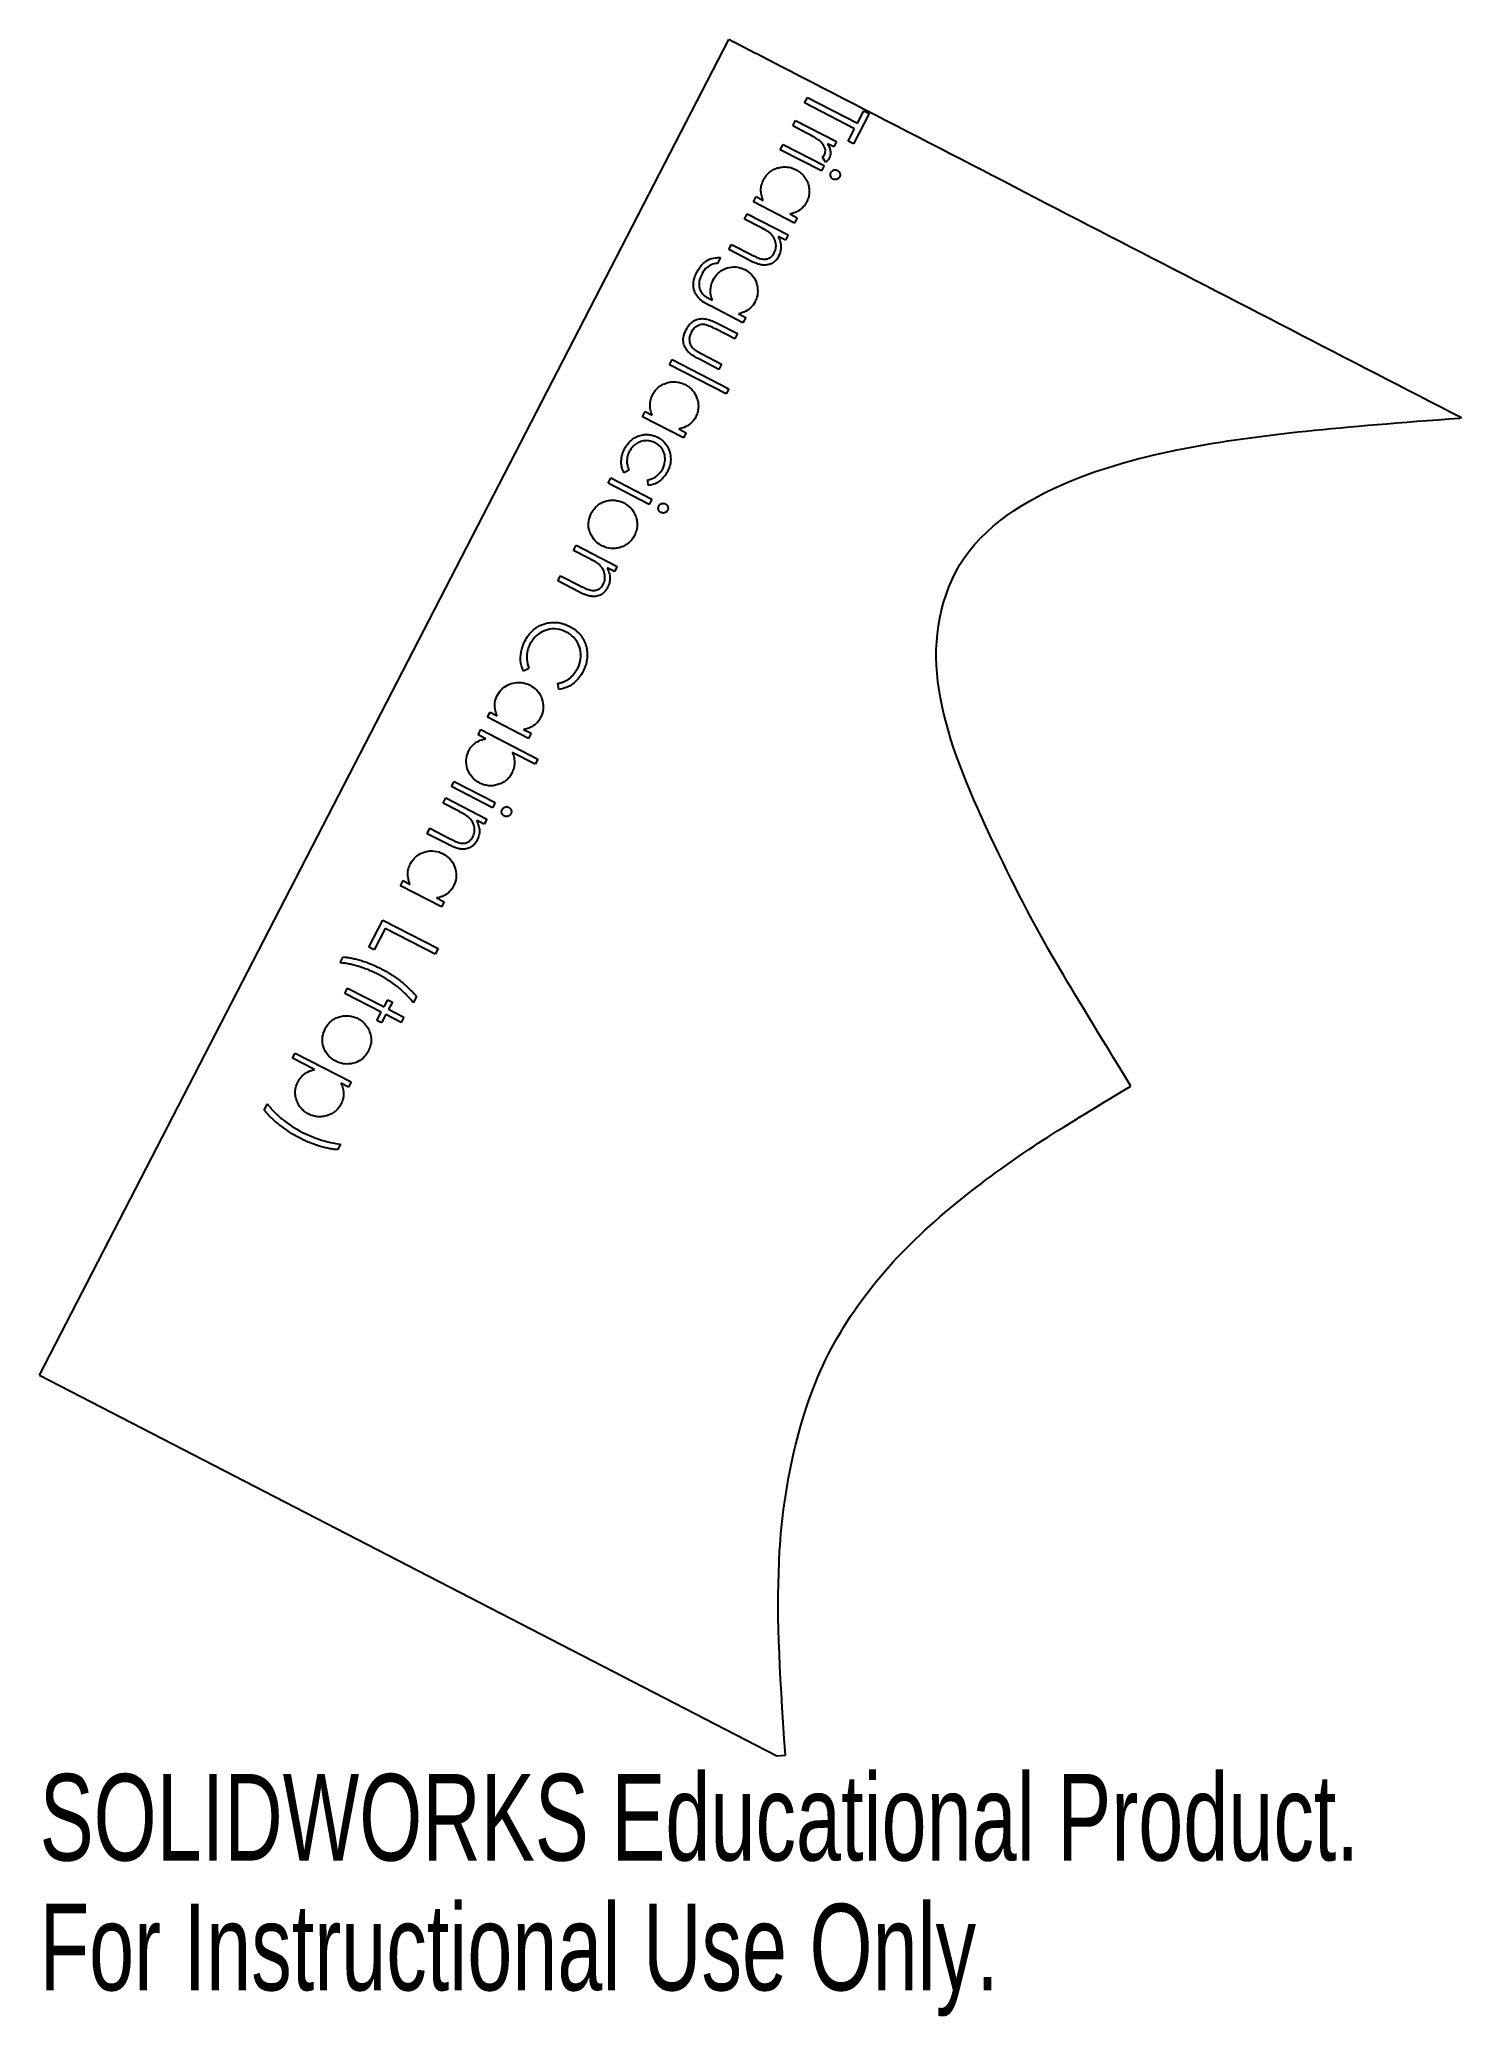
# Model space of a CAD drawing. Header units: millimetres. Extents: x 345 to 425, y -158 to -48.
import ezdxf

# ---------------------------------------------------------------- set-up
doc = ezdxf.new("R2010")
doc.units = ezdxf.units.MM
doc.styles.add('SLDTEXTSTYLE0', font='TXT', dxfattribs={"width": 0.7})

msp = doc.modelspace()

# ---------------------------------------------------------------- texts
at = {"color": 7, "linetype": 'Continuous', "char_height": 4.8336, "attachment_point": 1, "style": 'SLDTEXTSTYLE0'}
for s, insert in [('SOLIDWORKS Educational Product.', (345.21, -144.6)), ('For Instructional Use Only.', (345.21, -151.85))]:
    msp.add_mtext(s, dxfattribs=dict(at, insert=insert))

# ---------------------------------------------------------------- linework, layer by layer
at = {"color": 7, "linetype": 'Continuous', "lineweight": 25}
for p, q in [((345.21, -122.32), (383.7, -47.74)), ((387.92, -51.28), (388.09, -50.97)), ((390.72, -52.73), (387.92, -51.28)), ((388.09, -50.97), (390.88, -52.41)), ((391.54, -51.87), (390.67, -53.57)), ((390.88, -52.41), (391.24, -51.72)), ((391.24, -51.72), (391.54, -51.87)), ((387.27, -52.56), (387.42, -52.26)), ((388.04, -52.96), (387.27, -52.56)), ((387.42, -52.26), (389.71, -53.44)), ((390.36, -53.42), (390.72, -52.73)), ((386.57, -53.9), (386.73, -53.6)), ((388.87, -55.08), (386.57, -53.9)), ((386.73, -53.6), (389.02, -54.78)), ((389.56, -53.74), (389.22, -53.57)), ((389.71, -53.44), (389.56, -53.74)), ((390.67, -53.57), (390.36, -53.42)), ((389.02, -54.78), (388.87, -55.08)), ((389.1, -54.59), (388.93, -54.31)), ((385.08, -56.81), (385.23, -56.51)), ((387.37, -57.99), (385.08, -56.81)), ((385.23, -56.51), (385.62, -56.72)), ((384.58, -57.77), (384.73, -57.47)), ((385.42, -58.2), (384.58, -57.77)), ((384.73, -57.47), (387.02, -58.65)), ((387.1, -57.48), (387.52, -57.7)), ((387.52, -57.7), (387.37, -57.99)), ((383.7, -59.47), (383.85, -59.18)), ((384.88, -60.08), (383.7, -59.47)), ((383.85, -59.18), (384.94, -59.74)), ((386.87, -58.95), (386.46, -58.74)), ((387.02, -58.65), (386.87, -58.95)), ((383.24, -59.92), (383.07, -60.24)), ((382.67, -62.24), (382.79, -62.3)), ((384.49, -63.56), (382.67, -62.61)), ((384.03, -64.46), (382.96, -63.9)), ((383.08, -63.59), (384.18, -64.16)), ((384.25, -63.05), (384.65, -63.26)), ((384.65, -63.26), (384.49, -63.56)), ((384.18, -64.16), (384.03, -64.46)), ((380.38, -65.9), (380.53, -65.6)), ((383.56, -67.53), (380.38, -65.9)), ((380.53, -65.6), (383.71, -67.24)), ((383.15, -66.16), (382.02, -65.58)), ((382.23, -65.31), (383.3, -65.86)), ((383.3, -65.86), (383.15, -66.16)), ((383.71, -67.24), (383.56, -67.53)), ((378.88, -68.81), (379.03, -68.52)), ((381.17, -69.99), (378.88, -68.81)), ((379.03, -68.52), (379.42, -68.72)), ((380.9, -69.48), (381.32, -69.7)), ((424.62, -68.87), (424.52, -68.88)), ((381.32, -69.7), (381.17, -69.99)), ((376.96, -72.52), (377.12, -72.22)), ((379.25, -73.7), (376.96, -72.52)), ((377.12, -72.22), (379.41, -73.4)), ((378.12, -71.78), (377.85, -71.94)), ((379.2, -72.63), (379.18, -72.33)), ((379.41, -73.4), (379.25, -73.7)), ((375.03, -76.27), (375.18, -75.97)), ((375.18, -75.97), (377.47, -77.16)), ((375.87, -76.7), (375.03, -76.27)), ((377.32, -77.45), (376.91, -77.24)), ((377.47, -77.16), (377.32, -77.45)), ((374.15, -77.97), (374.3, -77.68)), ((375.33, -78.58), (374.15, -77.97)), ((374.3, -77.68), (375.39, -78.24)), ((372.54, -82.86), (372.23, -83.01)), ((374.21, -84.04), (374.15, -83.69)), ((370.22, -85.59), (370.37, -85.3)), ((372.51, -86.77), (370.22, -85.59)), ((370.37, -85.3), (370.76, -85.51)), ((369.71, -86.57), (369.86, -86.28)), ((370.13, -86.79), (369.71, -86.57)), ((369.86, -86.28), (373.04, -87.92)), ((372.24, -86.27), (372.66, -86.48)), ((372.66, -86.48), (372.51, -86.77)), ((372.88, -88.21), (371.61, -87.55)), ((373.04, -87.92), (372.88, -88.21)), ((368.22, -89.46), (368.37, -89.17)), ((368.37, -89.17), (370.66, -90.35)), ((367.74, -90.38), (367.89, -90.09)), ((368.58, -90.82), (367.74, -90.38)), ((367.89, -90.09), (370.18, -91.27)), ((370.51, -90.65), (368.22, -89.46)), ((370.66, -90.35), (370.51, -90.65)), ((370.03, -91.56), (369.62, -91.35)), ((370.18, -91.27), (370.03, -91.56)), ((366.86, -92.09), (367.01, -91.79)), ((368.04, -92.7), (366.86, -92.09)), ((367.01, -91.79), (368.11, -92.36)), ((365.36, -95), (365.51, -94.71)), ((365.51, -94.71), (365.9, -94.92)), ((367.65, -96.18), (365.36, -95)), ((367.38, -95.68), (367.8, -95.89)), ((367.8, -95.89), (367.65, -96.18)), ((363.6, -98.42), (364.37, -96.92)), ((364.37, -96.92), (367.47, -98.51)), ((364.51, -97.38), (363.89, -98.57)), ((367.31, -98.82), (364.51, -97.38)), ((362, -99.3), (362.17, -98.97)), ((363.89, -98.57), (363.6, -98.42)), ((367.47, -98.51), (367.31, -98.82)), ((362.26, -101.01), (362.41, -100.71)), ((364.29, -102.06), (362.26, -101.01)), ((362.41, -100.71), (364.45, -101.76)), ((364.45, -101.76), (364.65, -101.36)), ((364.65, -101.36), (364.91, -101.49)), ((364.91, -101.49), (364.7, -101.89)), ((366.26, -101.19), (366.08, -101.53)), ((364.05, -102.53), (364.29, -102.06)), ((364.31, -102.66), (364.05, -102.53)), ((364.55, -102.19), (364.31, -102.66)), ((365.4, -102.63), (364.55, -102.19)), ((364.7, -101.89), (365.55, -102.33)), ((365.55, -102.33), (365.4, -102.63)), ((359.33, -104.63), (359.48, -104.34)), ((360.56, -105.26), (359.33, -104.63)), ((359.48, -104.34), (362.61, -105.95)), ((362.61, -105.95), (362.46, -106.24)), ((362.46, -106.24), (362.04, -106.02)), ((357.76, -107.52), (357.93, -107.18)), ((362.01, -109.42), (361.84, -109.74)), ((345.21, -122.32), (386.39, -143.58)), ((386.39, -143.58), (386.86, -143.54))]:
    msp.add_line(p, q, dxfattribs=at)
for points, knots in [([(424.62, -68.87), (411.92, -62.32), (398.29, -55.27), (384.65, -48.23), (383.7, -47.74)], [0, 0, 0, 0, 0.06249586, 0.06714757, 0.06714757, 0.06714757, 0.06714757]), ([(388.8, -53.42), (388.75, -53.37), (388.69, -53.33), (388.62, -53.29), (388.56, -53.25), (388.5, -53.21), (388.43, -53.17), (388.3, -53.1), (388.17, -53.03), (388.04, -52.96)], [0, 0, 0, 0, 0.0002245657, 0.0002245657, 0.0002245657, 0.0004483, 0.0004483, 0.0004483, 0.000893911, 0.000893911, 0.000893911, 0.000893911]), ([(389.05, -54.17), (389.07, -54.12), (389.09, -54.07), (389.09, -54.01), (389.1, -53.96), (389.09, -53.9), (389.08, -53.85), (389.06, -53.78), (389.04, -53.72), (389.01, -53.67), (388.96, -53.58), (388.88, -53.49), (388.8, -53.42)], [0, 0, 0, 0, 0.0001654416, 0.0001654416, 0.0001654416, 0.0003303545, 0.0003303545, 0.0003303545, 0.0005188034, 0.0005188034, 0.0005188034, 0.0008396729, 0.0008396729, 0.0008396729, 0.0008396729]), ([(389.22, -53.57), (389.24, -53.61), (389.28, -53.68), (389.32, -53.79), (389.36, -53.9), (389.37, -54), (389.38, -54.1), (389.37, -54.19), (389.35, -54.28), (389.32, -54.34), (389.31, -54.37)], [0, 0, 0, 0, 0.155033, 0.298224, 0.431172, 0.55514, 0.671976, 0.782975, 0.891703, 1, 1, 1, 1]), ([(385.64, -55.56), (385.66, -55.53), (385.71, -55.45), (385.78, -55.34), (385.87, -55.24), (385.96, -55.16), (386.06, -55.08), (386.17, -55.01), (386.29, -54.96), (386.42, -54.91), (386.55, -54.88), (386.68, -54.86), (386.82, -54.85), (386.95, -54.86), (387.08, -54.87), (387.2, -54.91), (387.33, -54.95), (387.42, -54.99), (387.46, -55.01)], [0, 0, 0, 0, 0.063574, 0.125519, 0.186231, 0.246471, 0.306579, 0.367532, 0.429915, 0.494437, 0.559051, 0.622146, 0.683866, 0.745619, 0.807136, 0.870003, 0.933832, 1, 1, 1, 1]), ([(387.46, -55.01), (387.5, -55.03), (387.58, -55.08), (387.68, -55.16), (387.78, -55.24), (387.87, -55.33), (387.95, -55.44), (388.02, -55.55), (388.08, -55.67), (388.13, -55.8), (388.16, -55.93), (388.19, -56.06), (388.2, -56.19), (388.19, -56.32), (388.18, -56.44), (388.15, -56.57), (388.1, -56.69), (388.07, -56.77), (388.05, -56.81)], [0, 0, 0, 0, 0.064936, 0.128104, 0.189866, 0.251066, 0.312348, 0.37406, 0.437105, 0.501862, 0.56662, 0.629464, 0.691119, 0.75177, 0.812301, 0.873616, 0.935878, 1, 1, 1, 1]), ([(388.93, -54.31), (388.94, -54.3), (388.95, -54.29), (388.96, -54.28), (388.97, -54.27), (388.98, -54.25), (388.99, -54.24), (389.02, -54.22), (389.03, -54.2), (389.05, -54.17)], [0, 0, 0, 0, 0.0000457868, 0.0000457868, 0.0000457868, 0.0000916298, 0.0000916298, 0.0000916298, 0.0001828707, 0.0001828707, 0.0001828707, 0.0001828707]), ([(389.31, -54.37), (389.3, -54.39), (389.28, -54.41), (389.27, -54.43), (389.25, -54.45), (389.23, -54.47), (389.22, -54.49), (389.18, -54.53), (389.14, -54.56), (389.1, -54.59)], [0, 0, 0, 0, 0.0000777961, 0.0000777961, 0.0000777961, 0.0001558744, 0.0001558744, 0.0001558744, 0.0003099535, 0.0003099535, 0.0003099535, 0.0003099535]), ([(389.52, -55.53), (389.49, -55.52), (389.46, -55.5), (389.44, -55.47), (389.42, -55.45), (389.4, -55.42), (389.39, -55.39), (389.38, -55.36), (389.37, -55.33), (389.37, -55.3), (389.37, -55.26), (389.37, -55.23), (389.38, -55.2), (389.39, -55.19), (389.39, -55.18), (389.4, -55.17)], [0, 0, 0, 0, 0.0000998387, 0.0000998387, 0.0000998387, 0.0001999914, 0.0001999914, 0.0001999914, 0.0002916543, 0.0002916543, 0.0002916543, 0.0003875062, 0.0003875062, 0.0003875062, 0.0004248046, 0.0004248046, 0.0004248046, 0.0004248046]), ([(389.4, -55.17), (389.41, -55.15), (389.43, -55.12), (389.47, -55.08), (389.51, -55.05), (389.56, -55.03), (389.61, -55.02), (389.67, -55.02), (389.72, -55.03), (389.75, -55.04), (389.77, -55.05)], [0, 0, 0, 0, 0.125863, 0.249164, 0.370617, 0.500025, 0.628031, 0.75229, 0.872997, 1, 1, 1, 1]), ([(389.77, -55.05), (389.78, -55.06), (389.81, -55.08), (389.85, -55.11), (389.88, -55.16), (389.9, -55.21), (389.92, -55.26), (389.92, -55.31), (389.91, -55.37), (389.89, -55.4), (389.89, -55.42)], [0, 0, 0, 0, 0.128269, 0.251252, 0.373736, 0.502503, 0.629874, 0.753517, 0.873627, 1, 1, 1, 1]), ([(385.62, -56.72), (385.6, -56.67), (385.56, -56.57), (385.52, -56.42), (385.5, -56.27), (385.49, -56.13), (385.5, -55.98), (385.53, -55.84), (385.58, -55.7), (385.62, -55.61), (385.64, -55.56)], [0, 0, 0, 0, 0.134151, 0.26252, 0.386982, 0.508797, 0.629679, 0.750123, 0.873422, 1, 1, 1, 1]), ([(389.89, -55.42), (389.87, -55.45), (389.84, -55.49), (389.81, -55.51), (389.78, -55.53), (389.74, -55.55), (389.71, -55.56), (389.68, -55.56), (389.65, -55.57), (389.61, -55.56), (389.58, -55.56), (389.56, -55.55), (389.53, -55.54), (389.52, -55.54), (389.52, -55.54), (389.52, -55.53)], [0, 0, 0, 0, 0.0001243232, 0.0001243232, 0.0001243232, 0.0002307338, 0.0002307338, 0.0002307338, 0.0003253305, 0.0003253305, 0.0003253305, 0.0004145881, 0.0004145881, 0.0004145881, 0.0004270694, 0.0004270694, 0.0004270694, 0.0004270694]), ([(388.05, -56.81), (388.02, -56.86), (387.97, -56.95), (387.88, -57.07), (387.78, -57.17), (387.66, -57.27), (387.54, -57.34), (387.4, -57.4), (387.25, -57.45), (387.15, -57.47), (387.1, -57.48)], [0, 0, 0, 0, 0.1286784, 0.2524787, 0.3735723, 0.4934212, 0.6145022, 0.7376345, 0.8658388, 1, 1, 1, 1]), ([(386.02, -58.56), (385.97, -58.53), (385.93, -58.49), (385.88, -58.46), (385.83, -58.43), (385.78, -58.4), (385.73, -58.37), (385.62, -58.31), (385.52, -58.25), (385.42, -58.2)], [0, 0, 0, 0, 0.0001764273, 0.0001764273, 0.0001764273, 0.0003526417, 0.0003526417, 0.0003526417, 0.0007038249, 0.0007038249, 0.0007038249, 0.0007038249]), ([(386.24, -59.64), (386.25, -59.62), (386.28, -59.57), (386.3, -59.5), (386.32, -59.43), (386.33, -59.36), (386.34, -59.29), (386.34, -59.22), (386.33, -59.14), (386.31, -59.07), (386.3, -59), (386.27, -58.92), (386.24, -58.86), (386.21, -58.79), (386.17, -58.73), (386.12, -58.67), (386.07, -58.61), (386.04, -58.58), (386.02, -58.56)], [0, 0, 0, 0, 0.063059, 0.124511, 0.18565, 0.246125, 0.307264, 0.369205, 0.43197, 0.496805, 0.561662, 0.625377, 0.68793, 0.749589, 0.811428, 0.873815, 0.936517, 1, 1, 1, 1]), ([(386.46, -58.74), (386.5, -58.82), (386.54, -58.91), (386.56, -59.01), (386.6, -59.14), (386.62, -59.28), (386.61, -59.42), (386.59, -59.57), (386.55, -59.71), (386.48, -59.84)], [0, 0, 0, 0, 0.000288039, 0.000288039, 0.000288039, 0.000709751, 0.000709751, 0.000709751, 0.00114951, 0.00114951, 0.00114951, 0.00114951]), ([(381.91, -60.74), (382.01, -60.56), (382.12, -60.39), (382.27, -60.25), (382.36, -60.16), (382.46, -60.08), (382.58, -60.03), (382.69, -59.97), (382.82, -59.94), (382.95, -59.93), (383.05, -59.92), (383.14, -59.92), (383.24, -59.92)], [0, 0, 0, 0, 0.000603412, 0.000603412, 0.000603412, 0.000984128, 0.000984128, 0.000984128, 0.001371005, 0.001371005, 0.001371005, 0.001650742, 0.001650742, 0.001650742, 0.001650742]), ([(383.07, -60.24), (382.95, -60.25), (382.83, -60.27), (382.72, -60.32), (382.62, -60.36), (382.54, -60.42), (382.46, -60.48), (382.36, -60.57), (382.28, -60.69), (382.22, -60.8), (382.21, -60.82), (382.2, -60.84), (382.19, -60.86)], [0, 0, 0, 0, 0.000360156, 0.000360156, 0.000360156, 0.000663218, 0.000663218, 0.000663218, 0.001064371, 0.001064371, 0.001064371, 0.001130328, 0.001130328, 0.001130328, 0.001130328]), ([(382.83, -61.16), (382.9, -61.02), (383, -60.89), (383.11, -60.79), (383.23, -60.68), (383.36, -60.59), (383.51, -60.53), (383.65, -60.47), (383.82, -60.44), (383.97, -60.44), (384.11, -60.43), (384.25, -60.46), (384.38, -60.5), (384.46, -60.52), (384.53, -60.55), (384.59, -60.59)], [0, 0, 0, 0, 0.000471568, 0.000471568, 0.000471568, 0.000943146, 0.000943146, 0.000943146, 0.001419987, 0.001419987, 0.001419987, 0.001832866, 0.001832866, 0.001832866, 0.002059261, 0.002059261, 0.002059261, 0.002059261]), ([(384.59, -60.59), (384.73, -60.66), (384.86, -60.75), (384.96, -60.87), (385.07, -60.98), (385.16, -61.12), (385.22, -61.26), (385.27, -61.39), (385.3, -61.54), (385.31, -61.69), (385.32, -61.84), (385.31, -61.99), (385.27, -62.13), (385.24, -62.22), (385.21, -62.3), (385.17, -62.38)], [0, 0, 0, 0, 0.00046463, 0.00046463, 0.00046463, 0.000931351, 0.000931351, 0.000931351, 0.001368273, 0.001368273, 0.001368273, 0.001818126, 0.001818126, 0.001818126, 0.002081175, 0.002081175, 0.002081175, 0.002081175]), ([(386.48, -59.84), (386.46, -59.88), (386.42, -59.96), (386.33, -60.07), (386.23, -60.16), (386.12, -60.23), (386, -60.29), (385.88, -60.32), (385.75, -60.34), (385.64, -60.34), (385.54, -60.33), (385.47, -60.32), (385.38, -60.29), (385.29, -60.26), (385.2, -60.23), (385.1, -60.19), (384.99, -60.14), (384.92, -60.1), (384.88, -60.08)], [0, 0, 0, 0, 0.0760459, 0.1488816, 0.2206684, 0.292328, 0.3634877, 0.4330043, 0.5031801, 0.5749098, 0.6132807, 0.6556393, 0.7019355, 0.7525724, 0.807761, 0.8669813, 0.931152, 1, 1, 1, 1]), ([(384.94, -59.74), (384.99, -59.76), (385.03, -59.79), (385.08, -59.81), (385.12, -59.83), (385.17, -59.85), (385.21, -59.87), (385.3, -59.92), (385.39, -59.96), (385.49, -59.98)], [0, 0, 0, 0, 0.0001493482, 0.0001493482, 0.0001493482, 0.0002986962, 0.0002986962, 0.0002986962, 0.0005967624, 0.0005967624, 0.0005967624, 0.0005967624]), ([(385.49, -59.98), (385.53, -59.99), (385.61, -60.01), (385.73, -60.01), (385.83, -60), (385.93, -59.96), (386.03, -59.91), (386.11, -59.84), (386.18, -59.75), (386.22, -59.68), (386.24, -59.64)], [0, 0, 0, 0, 0.1382993, 0.265082, 0.3843609, 0.4995701, 0.6152556, 0.7340199, 0.8615474, 1, 1, 1, 1]), ([(382, -62.17), (381.92, -62.08), (381.85, -61.97), (381.81, -61.86), (381.76, -61.75), (381.73, -61.63), (381.72, -61.5), (381.72, -61.36), (381.74, -61.21), (381.78, -61.07), (381.81, -60.95), (381.86, -60.84), (381.91, -60.74)], [0, 0, 0, 0, 0.000365041, 0.000365041, 0.000365041, 0.00073111, 0.00073111, 0.00073111, 0.001167517, 0.001167517, 0.001167517, 0.001522684, 0.001522684, 0.001522684, 0.001522684]), ([(382.19, -60.86), (382.17, -60.89), (382.15, -60.93), (382.12, -61.01), (382.09, -61.08), (382.07, -61.15), (382.05, -61.22), (382.04, -61.29), (382.04, -61.36), (382.04, -61.45), (382.04, -61.55), (382.07, -61.67), (382.11, -61.78), (382.16, -61.86), (382.2, -61.92), (382.25, -61.96), (382.3, -62.01), (382.36, -62.05), (382.42, -62.1), (382.5, -62.15), (382.58, -62.2), (382.64, -62.23), (382.67, -62.24)], [0, 0, 0, 0, 0.049173, 0.096464, 0.141779, 0.186072, 0.228666, 0.270303, 0.310598, 0.35032, 0.425981, 0.496213, 0.562586, 0.626666, 0.660292, 0.697238, 0.737579, 0.781781, 0.830172, 0.882766, 0.93918, 1, 1, 1, 1]), ([(382.79, -62.3), (382.75, -62.21), (382.72, -62.12), (382.7, -62.02), (382.67, -61.88), (382.67, -61.74), (382.69, -61.6), (382.71, -61.45), (382.76, -61.3), (382.83, -61.16)], [0, 0, 0, 0, 0.000291816, 0.000291816, 0.000291816, 0.000723494, 0.000723494, 0.000723494, 0.001183299, 0.001183299, 0.001183299, 0.001183299]), ([(382.67, -62.61), (382.61, -62.58), (382.55, -62.55), (382.49, -62.52), (382.43, -62.49), (382.37, -62.45), (382.32, -62.42), (382.2, -62.34), (382.1, -62.26), (382, -62.17)], [0, 0, 0, 0, 0.0002011258, 0.0002011258, 0.0002011258, 0.0004024299, 0.0004024299, 0.0004024299, 0.000804564, 0.000804564, 0.000804564, 0.000804564]), ([(385.17, -62.38), (385.1, -62.51), (385.01, -62.63), (384.91, -62.73), (384.8, -62.83), (384.67, -62.91), (384.53, -62.97), (384.44, -63), (384.34, -63.03), (384.25, -63.05)], [0, 0, 0, 0, 0.000439103, 0.000439103, 0.000439103, 0.000881747, 0.000881747, 0.000881747, 0.001176508, 0.001176508, 0.001176508, 0.001176508]), ([(382.02, -65.58), (381.86, -65.5), (381.69, -65.4), (381.55, -65.28), (381.45, -65.21), (381.37, -65.12), (381.31, -65.02), (381.24, -64.92), (381.2, -64.81), (381.17, -64.69), (381.16, -64.59), (381.15, -64.48), (381.17, -64.38), (381.19, -64.23), (381.24, -64.09), (381.31, -63.95)], [0, 0, 0, 0, 0.000562317, 0.000562317, 0.000562317, 0.000917638, 0.000917638, 0.000917638, 0.001276573, 0.001276573, 0.001276573, 0.001591043, 0.001591043, 0.001591043, 0.002038661, 0.002038661, 0.002038661, 0.002038661]), ([(381.31, -63.95), (381.38, -63.82), (381.47, -63.68), (381.59, -63.58), (381.66, -63.51), (381.75, -63.45), (381.85, -63.4), (381.94, -63.36), (382.05, -63.33), (382.15, -63.33), (382.25, -63.32), (382.36, -63.33), (382.46, -63.35), (382.68, -63.4), (382.88, -63.49), (383.08, -63.59)], [0, 0, 0, 0, 0.0004652, 0.0004652, 0.0004652, 0.000777275, 0.000777275, 0.000777275, 0.001089959, 0.001089959, 0.001089959, 0.001401073, 0.001401073, 0.001401073, 0.002060536, 0.002060536, 0.002060536, 0.002060536]), ([(382.4, -63.67), (382.32, -63.66), (382.23, -63.65), (382.15, -63.66), (382.07, -63.68), (381.99, -63.71), (381.92, -63.75), (381.86, -63.78), (381.79, -63.83), (381.74, -63.89), (381.68, -63.95), (381.64, -64.03), (381.6, -64.1)], [0, 0, 0, 0, 0.0002428811, 0.0002428811, 0.0002428811, 0.0004870437, 0.0004870437, 0.0004870437, 0.0007176999, 0.0007176999, 0.0007176999, 0.0009700963, 0.0009700963, 0.0009700963, 0.0009700963]), ([(382.96, -63.9), (382.91, -63.88), (382.87, -63.86), (382.82, -63.84), (382.77, -63.81), (382.73, -63.79), (382.68, -63.77), (382.59, -63.73), (382.49, -63.69), (382.4, -63.67)], [0, 0, 0, 0, 0.0001525845, 0.0001525845, 0.0001525845, 0.0003051509, 0.0003051509, 0.0003051509, 0.0006100742, 0.0006100742, 0.0006100742, 0.0006100742]), ([(381.6, -64.1), (381.58, -64.14), (381.54, -64.22), (381.51, -64.34), (381.49, -64.46), (381.5, -64.58), (381.52, -64.69), (381.56, -64.8), (381.62, -64.89), (381.67, -64.95), (381.69, -64.98)], [0, 0, 0, 0, 0.141074, 0.273947, 0.400482, 0.524958, 0.646216, 0.763332, 0.880248, 1, 1, 1, 1]), ([(381.69, -64.98), (381.75, -65.03), (381.81, -65.07), (381.87, -65.11), (381.93, -65.15), (381.99, -65.18), (382.05, -65.21), (382.11, -65.25), (382.17, -65.28), (382.23, -65.31)], [0, 0, 0, 0, 0.0002260722, 0.0002260722, 0.0002260722, 0.000429903, 0.000429903, 0.000429903, 0.0006340795, 0.0006340795, 0.0006340795, 0.0006340795]), ([(379.45, -67.57), (379.47, -67.53), (379.51, -67.45), (379.59, -67.34), (379.67, -67.25), (379.77, -67.16), (379.87, -67.08), (379.98, -67.02), (380.1, -66.96), (380.23, -66.92), (380.36, -66.88), (380.49, -66.86), (380.62, -66.85), (380.75, -66.86), (380.88, -66.88), (381.01, -66.91), (381.14, -66.95), (381.22, -66.99), (381.26, -67.01)], [0, 0, 0, 0, 0.063574, 0.125519, 0.186231, 0.246471, 0.306579, 0.367532, 0.429915, 0.494437, 0.559051, 0.622146, 0.683866, 0.745619, 0.807136, 0.870003, 0.933832, 1, 1, 1, 1]), ([(381.26, -67.01), (381.3, -67.04), (381.38, -67.08), (381.49, -67.16), (381.59, -67.24), (381.68, -67.34), (381.76, -67.44), (381.82, -67.55), (381.88, -67.67), (381.93, -67.8), (381.97, -67.93), (381.99, -68.06), (382, -68.19), (382, -68.32), (381.98, -68.44), (381.95, -68.57), (381.91, -68.7), (381.87, -68.78), (381.85, -68.82)], [0, 0, 0, 0, 0.064936, 0.128104, 0.189866, 0.251066, 0.312348, 0.37406, 0.437105, 0.501862, 0.56662, 0.629464, 0.691119, 0.75177, 0.812301, 0.873616, 0.935878, 1, 1, 1, 1]), ([(379.42, -68.72), (379.4, -68.67), (379.37, -68.57), (379.33, -68.42), (379.3, -68.28), (379.3, -68.13), (379.31, -67.98), (379.34, -67.84), (379.38, -67.7), (379.42, -67.61), (379.45, -67.57)], [0, 0, 0, 0, 0.1341515, 0.2625198, 0.3869817, 0.5087967, 0.6296785, 0.7501232, 0.8734219, 1, 1, 1, 1]), ([(381.85, -68.82), (381.78, -68.95), (381.69, -69.07), (381.58, -69.17), (381.47, -69.27), (381.34, -69.35), (381.2, -69.4), (381.1, -69.44), (381, -69.46), (380.9, -69.48)], [0, 0, 0, 0, 0.000444067, 0.000444067, 0.000444067, 0.000893224, 0.000893224, 0.000893224, 0.001199841, 0.001199841, 0.001199841, 0.001199841]), ([(406.15, -106.18), (402.55, -100.24), (401.15, -98.2), (395.93, -87.23), (394.12, -82.47), (398.22, -73.3), (404.89, -71.39), (413.4, -69.76), (417.88, -69.37), (424.52, -68.88)], [0, 0, 0, 0, 0.25, 0.25, 0.5, 0.5, 0.75, 0.75, 1, 1, 1, 1]), ([(377.85, -71.94), (377.83, -71.91), (377.81, -71.86), (377.78, -71.79), (377.75, -71.71), (377.73, -71.63), (377.71, -71.55), (377.7, -71.47), (377.69, -71.38), (377.69, -71.3), (377.7, -71.21), (377.71, -71.12), (377.72, -71.04), (377.74, -70.95), (377.77, -70.86), (377.8, -70.77), (377.84, -70.68), (377.87, -70.63), (377.88, -70.6)], [0, 0, 0, 0, 0.059376, 0.117884, 0.176866, 0.235177, 0.29433, 0.353627, 0.414004, 0.475719, 0.537917, 0.600519, 0.664086, 0.728858, 0.794357, 0.861091, 0.929658, 1, 1, 1, 1]), ([(377.88, -70.6), (377.91, -70.55), (377.95, -70.47), (378.03, -70.35), (378.12, -70.24), (378.22, -70.14), (378.33, -70.06), (378.44, -69.98), (378.56, -69.92), (378.69, -69.87), (378.82, -69.83), (378.95, -69.81), (379.08, -69.8), (379.21, -69.8), (379.34, -69.82), (379.47, -69.85), (379.59, -69.89), (379.67, -69.93), (379.72, -69.95)], [0, 0, 0, 0, 0.068751, 0.135143, 0.199592, 0.262752, 0.324859, 0.3869, 0.449496, 0.513, 0.5762, 0.637735, 0.697645, 0.756727, 0.815907, 0.87583, 0.936929, 1, 1, 1, 1]), ([(379.58, -70.26), (379.54, -70.24), (379.46, -70.2), (379.32, -70.16), (379.19, -70.14), (379.05, -70.14), (378.91, -70.15), (378.77, -70.19), (378.64, -70.24), (378.52, -70.31), (378.41, -70.4), (378.31, -70.5), (378.22, -70.62), (378.17, -70.7), (378.14, -70.75)], [0, 0, 0, 0, 0.081949, 0.163096, 0.244371, 0.327793, 0.410862, 0.492237, 0.57335, 0.656356, 0.740333, 0.824261, 0.910813, 1, 1, 1, 1]), ([(380.01, -71.71), (380.07, -71.58), (380.12, -71.45), (380.13, -71.31), (380.15, -71.2), (380.14, -71.08), (380.12, -70.97), (380.1, -70.85), (380.06, -70.74), (380, -70.64), (379.94, -70.54), (379.85, -70.44), (379.76, -70.37), (379.71, -70.33), (379.64, -70.29), (379.58, -70.26)], [0, 0, 0, 0, 0.000414976, 0.000414976, 0.000414976, 0.000759849, 0.000759849, 0.000759849, 0.001103101, 0.001103101, 0.001103101, 0.001467501, 0.001467501, 0.001467501, 0.00167461, 0.00167461, 0.00167461, 0.00167461]), ([(379.72, -69.95), (379.85, -70.02), (379.99, -70.12), (380.09, -70.23), (380.2, -70.35), (380.29, -70.48), (380.35, -70.63), (380.41, -70.77), (380.45, -70.93), (380.45, -71.08), (380.46, -71.23), (380.45, -71.38), (380.41, -71.52), (380.38, -71.64), (380.33, -71.75), (380.28, -71.86)], [0, 0, 0, 0, 0.000471131, 0.000471131, 0.000471131, 0.000942107, 0.000942107, 0.000942107, 0.001410079, 0.001410079, 0.001410079, 0.001848115, 0.001848115, 0.001848115, 0.002206796, 0.002206796, 0.002206796, 0.002206796]), ([(378.14, -70.75), (378.12, -70.79), (378.08, -70.87), (378.04, -71), (378.02, -71.13), (378.01, -71.26), (378.01, -71.39), (378.03, -71.52), (378.07, -71.65), (378.1, -71.74), (378.12, -71.78)], [0, 0, 0, 0, 0.129617, 0.254988, 0.376743, 0.497469, 0.61852, 0.74113, 0.867806, 1, 1, 1, 1]), ([(379.18, -72.33), (379.31, -72.3), (379.44, -72.26), (379.56, -72.19), (379.68, -72.12), (379.78, -72.03), (379.87, -71.92), (379.92, -71.86), (379.97, -71.78), (380.01, -71.71)], [0, 0, 0, 0, 0.000404891, 0.000404891, 0.000404891, 0.000814124, 0.000814124, 0.000814124, 0.001069436, 0.001069436, 0.001069436, 0.001069436]), ([(380.28, -71.86), (380.22, -71.96), (380.16, -72.06), (380.09, -72.15), (379.97, -72.29), (379.84, -72.41), (379.68, -72.5), (379.56, -72.56), (379.43, -72.61), (379.3, -72.62), (379.27, -72.63), (379.24, -72.63), (379.2, -72.63)], [0, 0, 0, 0, 0.000344574, 0.000344574, 0.000344574, 0.000889786, 0.000889786, 0.000889786, 0.001290412, 0.001290412, 0.001290412, 0.00138702, 0.00138702, 0.00138702, 0.00138702]), ([(376.02, -74.2), (376.05, -74.15), (376.09, -74.07), (376.17, -73.96), (376.26, -73.86), (376.36, -73.76), (376.46, -73.69), (376.57, -73.62), (376.7, -73.56), (376.82, -73.52), (376.96, -73.49), (377.09, -73.47), (377.22, -73.46), (377.34, -73.47), (377.47, -73.49), (377.59, -73.52), (377.72, -73.56), (377.8, -73.6), (377.84, -73.62)], [0, 0, 0, 0, 0.068154, 0.133684, 0.19732, 0.259709, 0.321194, 0.382858, 0.445462, 0.509334, 0.573214, 0.635287, 0.696063, 0.756085, 0.81592, 0.876135, 0.937371, 1, 1, 1, 1]), ([(377.84, -73.62), (377.91, -73.66), (377.98, -73.71), (378.05, -73.76), (378.17, -73.85), (378.28, -73.96), (378.36, -74.08), (378.42, -74.17), (378.46, -74.27), (378.5, -74.36)], [0, 0, 0, 0, 0.000255432, 0.000255432, 0.000255432, 0.000708687, 0.000708687, 0.000708687, 0.0010205, 0.0010205, 0.0010205, 0.0010205]), ([(379.9, -74.15), (379.89, -74.15), (379.86, -74.13), (379.82, -74.09), (379.79, -74.05), (379.77, -74), (379.76, -73.94), (379.76, -73.89), (379.77, -73.84), (379.78, -73.8), (379.79, -73.79)], [0, 0, 0, 0, 0.125281, 0.246404, 0.368928, 0.497738, 0.625152, 0.74975, 0.872209, 1, 1, 1, 1]), ([(379.79, -73.79), (379.8, -73.77), (379.81, -73.74), (379.85, -73.7), (379.9, -73.67), (379.95, -73.65), (380, -73.64), (380.05, -73.64), (380.11, -73.65), (380.14, -73.66), (380.16, -73.67)], [0, 0, 0, 0, 0.125863, 0.249164, 0.370617, 0.500025, 0.628031, 0.75229, 0.872997, 1, 1, 1, 1]), ([(380.16, -73.67), (380.17, -73.68), (380.2, -73.7), (380.24, -73.73), (380.27, -73.78), (380.29, -73.83), (380.3, -73.88), (380.31, -73.94), (380.3, -73.99), (380.28, -74.02), (380.27, -74.04)], [0, 0, 0, 0, 0.128269, 0.251252, 0.373736, 0.502503, 0.629874, 0.753517, 0.873627, 1, 1, 1, 1]), ([(376.61, -76.01), (376.47, -75.93), (376.33, -75.84), (376.22, -75.72), (376.12, -75.6), (376.03, -75.46), (375.97, -75.31), (375.91, -75.17), (375.87, -75.02), (375.86, -74.87), (375.86, -74.72), (375.88, -74.57), (375.93, -74.42), (375.95, -74.35), (375.99, -74.27), (376.02, -74.2)], [0, 0, 0, 0, 0.000478021, 0.000478021, 0.000478021, 0.000958921, 0.000958921, 0.000958921, 0.001417977, 0.001417977, 0.001417977, 0.001863734, 0.001863734, 0.001863734, 0.002106712, 0.002106712, 0.002106712, 0.002106712]), ([(378.5, -74.36), (378.51, -74.41), (378.55, -74.5), (378.57, -74.63), (378.59, -74.77), (378.59, -74.9), (378.57, -75.04), (378.54, -75.17), (378.49, -75.31), (378.45, -75.4), (378.43, -75.44)], [0, 0, 0, 0, 0.12872, 0.253715, 0.375853, 0.496839, 0.618592, 0.741749, 0.869033, 1, 1, 1, 1]), ([(380.27, -74.04), (380.25, -74.07), (380.23, -74.11), (380.19, -74.13), (380.17, -74.15), (380.13, -74.17), (380.1, -74.18), (380.07, -74.18), (380.03, -74.19), (380, -74.18), (379.97, -74.18), (379.94, -74.17), (379.92, -74.16), (379.91, -74.16), (379.91, -74.16), (379.9, -74.15)], [0, 0, 0, 0, 0.0001243232, 0.0001243232, 0.0001243232, 0.0002307338, 0.0002307338, 0.0002307338, 0.0003253305, 0.0003253305, 0.0003253305, 0.0004145881, 0.0004145881, 0.0004145881, 0.0004270694, 0.0004270694, 0.0004270694, 0.0004270694]), ([(377.6, -76.12), (377.51, -76.14), (377.43, -76.15), (377.34, -76.16), (377.2, -76.17), (377.05, -76.16), (376.91, -76.12), (376.81, -76.1), (376.7, -76.05), (376.61, -76.01)], [0, 0, 0, 0, 0.000256022, 0.000256022, 0.000256022, 0.000694477, 0.000694477, 0.000694477, 0.001023276, 0.001023276, 0.001023276, 0.001023276]), ([(378.43, -75.44), (378.41, -75.48), (378.36, -75.57), (378.28, -75.68), (378.19, -75.78), (378.09, -75.87), (377.98, -75.95), (377.86, -76.02), (377.73, -76.08), (377.64, -76.1), (377.6, -76.12)], [0, 0, 0, 0, 0.131488, 0.258001, 0.381252, 0.502829, 0.624172, 0.74673, 0.871291, 1, 1, 1, 1]), ([(376.47, -77.07), (376.42, -77.03), (376.38, -76.99), (376.33, -76.96), (376.28, -76.93), (376.23, -76.9), (376.18, -76.87), (376.07, -76.81), (375.97, -76.76), (375.87, -76.7)], [0, 0, 0, 0, 0.0001764273, 0.0001764273, 0.0001764273, 0.0003526417, 0.0003526417, 0.0003526417, 0.0007038249, 0.0007038249, 0.0007038249, 0.0007038249]), ([(376.69, -78.14), (376.74, -78.05), (376.77, -77.96), (376.78, -77.87), (376.79, -77.77), (376.78, -77.67), (376.76, -77.58), (376.74, -77.48), (376.71, -77.39), (376.66, -77.31), (376.61, -77.22), (376.54, -77.14), (376.47, -77.07)], [0, 0, 0, 0, 0.000288018, 0.000288018, 0.000288018, 0.000577727, 0.000577727, 0.000577727, 0.000865524, 0.000865524, 0.000865524, 0.001174894, 0.001174894, 0.001174894, 0.001174894]), ([(376.91, -77.24), (376.93, -77.29), (376.97, -77.38), (377.02, -77.53), (377.05, -77.67), (377.06, -77.81), (377.06, -77.95), (377.03, -78.08), (376.99, -78.21), (376.95, -78.3), (376.93, -78.34)], [0, 0, 0, 0, 0.140711, 0.273715, 0.40008, 0.521656, 0.640797, 0.758971, 0.878111, 1, 1, 1, 1]), ([(376.93, -78.34), (376.91, -78.38), (376.87, -78.46), (376.78, -78.57), (376.68, -78.66), (376.57, -78.73), (376.45, -78.79), (376.33, -78.83), (376.2, -78.84), (376.09, -78.84), (375.99, -78.83), (375.92, -78.82), (375.83, -78.79), (375.74, -78.77), (375.65, -78.73), (375.55, -78.69), (375.44, -78.64), (375.37, -78.6), (375.33, -78.58)], [0, 0, 0, 0, 0.076046, 0.148882, 0.220668, 0.292328, 0.363488, 0.433004, 0.50318, 0.57491, 0.613281, 0.655639, 0.701935, 0.752572, 0.807761, 0.866981, 0.931152, 1, 1, 1, 1]), ([(375.39, -78.24), (375.44, -78.27), (375.48, -78.29), (375.53, -78.31), (375.57, -78.33), (375.62, -78.35), (375.66, -78.38), (375.75, -78.42), (375.84, -78.46), (375.94, -78.48)], [0, 0, 0, 0, 0.0001493482, 0.0001493482, 0.0001493482, 0.0002986962, 0.0002986962, 0.0002986962, 0.0005967624, 0.0005967624, 0.0005967624, 0.0005967624]), ([(375.94, -78.48), (375.98, -78.49), (376.06, -78.51), (376.17, -78.51), (376.28, -78.5), (376.38, -78.46), (376.48, -78.41), (376.56, -78.34), (376.63, -78.25), (376.67, -78.18), (376.69, -78.14)], [0, 0, 0, 0, 0.138299, 0.265082, 0.384361, 0.49957, 0.615256, 0.73402, 0.861547, 1, 1, 1, 1]), ([(372.31, -81.34), (372.37, -81.22), (372.44, -81.11), (372.52, -81), (372.65, -80.83), (372.81, -80.68), (372.99, -80.56), (373.15, -80.46), (373.33, -80.39), (373.51, -80.34)], [0, 0, 0, 0, 0.000405939, 0.000405939, 0.000405939, 0.001045629, 0.001045629, 0.001045629, 0.001623566, 0.001623566, 0.001623566, 0.001623566]), ([(373.51, -80.34), (373.57, -80.33), (373.68, -80.3), (373.84, -80.29), (374.01, -80.29), (374.17, -80.3), (374.33, -80.33), (374.5, -80.38), (374.66, -80.44), (374.77, -80.49), (374.82, -80.51)], [0, 0, 0, 0, 0.12457, 0.247377, 0.368769, 0.490611, 0.613498, 0.739207, 0.867642, 1, 1, 1, 1]), ([(374.82, -80.51), (374.87, -80.55), (374.98, -80.6), (375.13, -80.71), (375.27, -80.83), (375.39, -80.95), (375.49, -81.09), (375.58, -81.25), (375.66, -81.41), (375.72, -81.58), (375.77, -81.76), (375.79, -81.94), (375.8, -82.12), (375.79, -82.3), (375.76, -82.48), (375.72, -82.66), (375.65, -82.84), (375.59, -82.96), (375.57, -83.02)], [0, 0, 0, 0, 0.064366, 0.126683, 0.187595, 0.247542, 0.307232, 0.367545, 0.428888, 0.492101, 0.555539, 0.617721, 0.679179, 0.740831, 0.802924, 0.866591, 0.932119, 1, 1, 1, 1]), ([(372.23, -83.01), (372.15, -82.82), (372.09, -82.62), (372.07, -82.41), (372.06, -82.2), (372.08, -81.99), (372.14, -81.79), (372.18, -81.63), (372.24, -81.49), (372.31, -81.34)], [0, 0, 0, 0, 0.00062376, 0.00062376, 0.00062376, 0.00124622, 0.00124622, 0.00124622, 0.001718112, 0.001718112, 0.001718112, 0.001718112]), ([(372.59, -81.51), (372.54, -81.62), (372.5, -81.73), (372.46, -81.84), (372.42, -82), (372.4, -82.18), (372.42, -82.35), (372.43, -82.52), (372.48, -82.7), (372.54, -82.86)], [0, 0, 0, 0, 0.000351406, 0.000351406, 0.000351406, 0.000865072, 0.000865072, 0.000865072, 0.001401336, 0.001401336, 0.001401336, 0.001401336]), ([(374.62, -80.83), (374.46, -80.75), (374.29, -80.69), (374.11, -80.66), (373.93, -80.64), (373.74, -80.65), (373.57, -80.7), (373.42, -80.74), (373.27, -80.8), (373.14, -80.89), (373, -80.98), (372.87, -81.1), (372.77, -81.24), (372.7, -81.32), (372.65, -81.42), (372.59, -81.51)], [0, 0, 0, 0, 0.000538289, 0.000538289, 0.000538289, 0.00108455, 0.00108455, 0.00108455, 0.001549753, 0.001549753, 0.001549753, 0.002063973, 0.002063973, 0.002063973, 0.002385889, 0.002385889, 0.002385889, 0.002385889]), ([(375.26, -82.86), (375.34, -82.7), (375.4, -82.52), (375.42, -82.34), (375.45, -82.15), (375.44, -81.96), (375.39, -81.78), (375.35, -81.61), (375.28, -81.45), (375.18, -81.3), (375.09, -81.17), (374.97, -81.06), (374.85, -80.97), (374.78, -80.91), (374.7, -80.87), (374.62, -80.83)], [0, 0, 0, 0, 0.000551018, 0.000551018, 0.000551018, 0.001104649, 0.001104649, 0.001104649, 0.001633317, 0.001633317, 0.001633317, 0.002106277, 0.002106277, 0.002106277, 0.002366526, 0.002366526, 0.002366526, 0.002366526]), ([(370.78, -84.35), (370.85, -84.22), (370.94, -84.09), (371.06, -83.99), (371.17, -83.88), (371.31, -83.8), (371.45, -83.74), (371.58, -83.69), (371.73, -83.66), (371.87, -83.64), (372.03, -83.63), (372.2, -83.65), (372.35, -83.7), (372.44, -83.73), (372.52, -83.76), (372.6, -83.8)], [0, 0, 0, 0, 0.000460253, 0.000460253, 0.000460253, 0.000923728, 0.000923728, 0.000923728, 0.001347911, 0.001347911, 0.001347911, 0.001839583, 0.001839583, 0.001839583, 0.002098473, 0.002098473, 0.002098473, 0.002098473]), ([(372.6, -83.8), (372.73, -83.88), (372.87, -83.97), (372.97, -84.08), (373.08, -84.2), (373.17, -84.33), (373.23, -84.48), (373.28, -84.61), (373.32, -84.76), (373.33, -84.9), (373.34, -85.06), (373.32, -85.23), (373.28, -85.39), (373.25, -85.46), (373.22, -85.53), (373.19, -85.6)], [0, 0, 0, 0, 0.000468952, 0.000468952, 0.000468952, 0.000942561, 0.000942561, 0.000942561, 0.001374234, 0.001374234, 0.001374234, 0.001864716, 0.001864716, 0.001864716, 0.002096141, 0.002096141, 0.002096141, 0.002096141]), ([(374.15, -83.69), (374.21, -83.68), (374.33, -83.66), (374.5, -83.6), (374.66, -83.52), (374.8, -83.42), (374.94, -83.3), (375.06, -83.17), (375.17, -83.02), (375.23, -82.92), (375.26, -82.86)], [0, 0, 0, 0, 0.127972, 0.252156, 0.374622, 0.496773, 0.619877, 0.743538, 0.869723, 1, 1, 1, 1]), ([(375.57, -83.02), (375.5, -83.15), (375.42, -83.27), (375.33, -83.39), (375.2, -83.55), (375.04, -83.69), (374.87, -83.8), (374.67, -83.92), (374.44, -84), (374.21, -84.04)], [0, 0, 0, 0, 0.000441066, 0.000441066, 0.000441066, 0.001063402, 0.001063402, 0.001063402, 0.00176813, 0.00176813, 0.00176813, 0.00176813]), ([(370.76, -85.51), (370.72, -85.41), (370.69, -85.32), (370.67, -85.22), (370.63, -85.08), (370.62, -84.93), (370.64, -84.78), (370.66, -84.63), (370.71, -84.49), (370.78, -84.35)], [0, 0, 0, 0, 0.000300128, 0.000300128, 0.000300128, 0.000740102, 0.000740102, 0.000740102, 0.001197743, 0.001197743, 0.001197743, 0.001197743]), ([(373.19, -85.6), (373.16, -85.65), (373.11, -85.74), (373.02, -85.86), (372.92, -85.96), (372.8, -86.05), (372.68, -86.13), (372.54, -86.19), (372.39, -86.24), (372.29, -86.26), (372.24, -86.27)], [0, 0, 0, 0, 0.128678, 0.252479, 0.373572, 0.493421, 0.614502, 0.737634, 0.865839, 1, 1, 1, 1]), ([(369.18, -87.45), (369.2, -87.41), (369.25, -87.32), (369.34, -87.2), (369.45, -87.1), (369.56, -87), (369.69, -86.93), (369.82, -86.87), (369.97, -86.82), (370.08, -86.8), (370.13, -86.79)], [0, 0, 0, 0, 0.1276383, 0.2515127, 0.3716011, 0.4916924, 0.6124782, 0.7364305, 0.8652706, 1, 1, 1, 1]), ([(369.77, -89.25), (369.63, -89.18), (369.49, -89.08), (369.38, -88.96), (369.27, -88.84), (369.19, -88.7), (369.13, -88.55), (369.07, -88.41), (369.04, -88.25), (369.03, -88.1), (369.03, -87.95), (369.05, -87.79), (369.1, -87.64), (369.12, -87.58), (369.15, -87.51), (369.18, -87.45)], [0, 0, 0, 0, 0.000485079, 0.000485079, 0.000485079, 0.000973379, 0.000973379, 0.000973379, 0.001423664, 0.001423664, 0.001423664, 0.001890523, 0.001890523, 0.001890523, 0.002093183, 0.002093183, 0.002093183, 0.002093183]), ([(371.61, -87.55), (371.63, -87.6), (371.67, -87.7), (371.71, -87.85), (371.73, -87.99), (371.73, -88.14), (371.72, -88.28), (371.69, -88.43), (371.65, -88.57), (371.61, -88.66), (371.59, -88.7)], [0, 0, 0, 0, 0.13469, 0.263722, 0.387766, 0.509195, 0.629355, 0.749905, 0.873311, 1, 1, 1, 1]), ([(371.59, -88.7), (371.56, -88.74), (371.52, -88.82), (371.45, -88.93), (371.36, -89.02), (371.27, -89.11), (371.16, -89.19), (371.05, -89.25), (370.93, -89.31), (370.8, -89.35), (370.67, -89.39), (370.54, -89.41), (370.41, -89.42), (370.28, -89.41), (370.15, -89.39), (370.02, -89.36), (369.89, -89.31), (369.81, -89.27), (369.77, -89.25)], [0, 0, 0, 0, 0.063647, 0.125663, 0.186444, 0.246423, 0.306924, 0.36792, 0.430433, 0.49503, 0.559717, 0.622736, 0.684703, 0.74606, 0.807647, 0.870334, 0.934044, 1, 1, 1, 1]), ([(369.18, -91.18), (369.14, -91.14), (369.09, -91.11), (369.04, -91.08), (368.99, -91.04), (368.94, -91.01), (368.89, -90.98), (368.79, -90.93), (368.69, -90.87), (368.58, -90.82)], [0, 0, 0, 0, 0.0001764273, 0.0001764273, 0.0001764273, 0.0003526417, 0.0003526417, 0.0003526417, 0.0007038249, 0.0007038249, 0.0007038249, 0.0007038249]), ([(369.41, -92.26), (369.45, -92.17), (369.48, -92.08), (369.49, -91.98), (369.51, -91.88), (369.5, -91.79), (369.48, -91.69), (369.46, -91.6), (369.42, -91.5), (369.38, -91.42), (369.33, -91.33), (369.26, -91.25), (369.18, -91.18)], [0, 0, 0, 0, 0.000288018, 0.000288018, 0.000288018, 0.000577727, 0.000577727, 0.000577727, 0.000865524, 0.000865524, 0.000865524, 0.001174894, 0.001174894, 0.001174894, 0.001174894]), ([(369.62, -91.35), (369.64, -91.4), (369.69, -91.5), (369.73, -91.64), (369.76, -91.79), (369.78, -91.93), (369.77, -92.06), (369.75, -92.2), (369.71, -92.33), (369.67, -92.41), (369.65, -92.45)], [0, 0, 0, 0, 0.140711, 0.273715, 0.40008, 0.521656, 0.640797, 0.758971, 0.878111, 1, 1, 1, 1]), ([(371.16, -91.1), (371.14, -91.09), (371.11, -91.07), (371.07, -91.04), (371.04, -90.99), (371.02, -90.94), (371.01, -90.89), (371.01, -90.83), (371.02, -90.78), (371.03, -90.75), (371.04, -90.73)], [0, 0, 0, 0, 0.125281, 0.246404, 0.368928, 0.497738, 0.625152, 0.74975, 0.872209, 1, 1, 1, 1]), ([(371.04, -90.73), (371.06, -90.7), (371.08, -90.67), (371.11, -90.65), (371.13, -90.63), (371.17, -90.61), (371.2, -90.6), (371.23, -90.59), (371.26, -90.58), (371.29, -90.58), (371.32, -90.58), (371.35, -90.59), (371.38, -90.6), (371.39, -90.61), (371.4, -90.61), (371.41, -90.61)], [0, 0, 0, 0, 0.0001085584, 0.0001085584, 0.0001085584, 0.0002083581, 0.0002083581, 0.0002083581, 0.0002998431, 0.0002998431, 0.0002998431, 0.0003981026, 0.0003981026, 0.0003981026, 0.0004230603, 0.0004230603, 0.0004230603, 0.0004230603]), ([(371.53, -90.98), (371.52, -91), (371.5, -91.03), (371.46, -91.07), (371.42, -91.1), (371.37, -91.12), (371.31, -91.13), (371.26, -91.13), (371.21, -91.12), (371.17, -91.11), (371.16, -91.1)], [0, 0, 0, 0, 0.127682, 0.250102, 0.372026, 0.500203, 0.626992, 0.750978, 0.872837, 1, 1, 1, 1]), ([(371.41, -90.61), (371.42, -90.62), (371.45, -90.64), (371.49, -90.68), (371.52, -90.72), (371.54, -90.77), (371.56, -90.83), (371.56, -90.88), (371.55, -90.93), (371.53, -90.97), (371.53, -90.98)], [0, 0, 0, 0, 0.128269, 0.251252, 0.373736, 0.502503, 0.629874, 0.753517, 0.873627, 1, 1, 1, 1]), ([(369.65, -92.45), (369.63, -92.5), (369.58, -92.58), (369.49, -92.68), (369.39, -92.77), (369.28, -92.85), (369.17, -92.9), (369.04, -92.94), (368.91, -92.96), (368.8, -92.96), (368.71, -92.95), (368.63, -92.93), (368.55, -92.91), (368.46, -92.88), (368.36, -92.84), (368.26, -92.8), (368.15, -92.75), (368.08, -92.71), (368.04, -92.7)], [0, 0, 0, 0, 0.0760459, 0.1488816, 0.2206684, 0.292328, 0.3634877, 0.4330043, 0.5031801, 0.5749098, 0.6132807, 0.6556393, 0.7019355, 0.7525724, 0.807761, 0.8669813, 0.931152, 1, 1, 1, 1]), ([(368.11, -92.36), (368.15, -92.38), (368.2, -92.4), (368.24, -92.43), (368.28, -92.45), (368.33, -92.47), (368.37, -92.49), (368.47, -92.53), (368.56, -92.57), (368.65, -92.6)], [0, 0, 0, 0, 0.0001493482, 0.0001493482, 0.0001493482, 0.0002986962, 0.0002986962, 0.0002986962, 0.0005967624, 0.0005967624, 0.0005967624, 0.0005967624]), ([(368.65, -92.6), (368.75, -92.62), (368.84, -92.63), (368.94, -92.62), (369, -92.61), (369.06, -92.59), (369.11, -92.57), (369.17, -92.54), (369.22, -92.5), (369.26, -92.46), (369.32, -92.4), (369.37, -92.33), (369.41, -92.26)], [0, 0, 0, 0, 0.0002834509, 0.0002834509, 0.0002834509, 0.0004683751, 0.0004683751, 0.0004683751, 0.0006529327, 0.0006529327, 0.0006529327, 0.0008998385, 0.0008998385, 0.0008998385, 0.0008998385]), ([(365.9, -94.92), (365.88, -94.87), (365.84, -94.77), (365.8, -94.62), (365.78, -94.47), (365.77, -94.33), (365.78, -94.18), (365.81, -94.04), (365.86, -93.9), (365.9, -93.81), (365.92, -93.76)], [0, 0, 0, 0, 0.134151, 0.26252, 0.386982, 0.508797, 0.629679, 0.750123, 0.873422, 1, 1, 1, 1]), ([(365.92, -93.76), (366, -93.63), (366.09, -93.5), (366.2, -93.4), (366.31, -93.29), (366.45, -93.21), (366.59, -93.15), (366.73, -93.1), (366.87, -93.07), (367.01, -93.05), (367.17, -93.04), (367.34, -93.06), (367.5, -93.11), (367.58, -93.14), (367.66, -93.17), (367.74, -93.21)], [0, 0, 0, 0, 0.000460253, 0.000460253, 0.000460253, 0.000923728, 0.000923728, 0.000923728, 0.001347911, 0.001347911, 0.001347911, 0.001839583, 0.001839583, 0.001839583, 0.002098473, 0.002098473, 0.002098473, 0.002098473]), ([(367.74, -93.21), (367.88, -93.29), (368.01, -93.38), (368.12, -93.49), (368.22, -93.61), (368.31, -93.74), (368.37, -93.89), (368.42, -94.02), (368.46, -94.17), (368.47, -94.31), (368.49, -94.47), (368.47, -94.64), (368.42, -94.8), (368.39, -94.87), (368.36, -94.94), (368.33, -95.01)], [0, 0, 0, 0, 0.000468952, 0.000468952, 0.000468952, 0.000942561, 0.000942561, 0.000942561, 0.001374234, 0.001374234, 0.001374234, 0.001864716, 0.001864716, 0.001864716, 0.002096141, 0.002096141, 0.002096141, 0.002096141]), ([(368.33, -95.01), (368.3, -95.06), (368.25, -95.15), (368.16, -95.27), (368.06, -95.37), (367.95, -95.46), (367.82, -95.54), (367.68, -95.6), (367.54, -95.65), (367.43, -95.67), (367.38, -95.68)], [0, 0, 0, 0, 0.128678, 0.252479, 0.373572, 0.493421, 0.614502, 0.737634, 0.865839, 1, 1, 1, 1]), ([(364.17, -99.97), (364.07, -99.92), (363.89, -99.83), (363.61, -99.71), (363.33, -99.6), (363.05, -99.51), (362.77, -99.43), (362.51, -99.37), (362.25, -99.32), (362.09, -99.31), (362, -99.3)], [0, 0, 0, 0, 0.136229, 0.270023, 0.402222, 0.532683, 0.659094, 0.77869, 0.8922, 1, 1, 1, 1]), ([(362.17, -98.97), (362.25, -98.98), (362.41, -99), (362.66, -99.04), (362.92, -99.1), (363.19, -99.18), (363.46, -99.27), (363.74, -99.38), (364.01, -99.5), (364.2, -99.59), (364.29, -99.63)], [0, 0, 0, 0, 0.105617, 0.2177536, 0.3369834, 0.4633716, 0.5945838, 0.7274906, 0.8627168, 1, 1, 1, 1]), ([(366.08, -101.53), (365.96, -101.37), (365.82, -101.21), (365.67, -101.06), (365.52, -100.91), (365.37, -100.77), (365.21, -100.64), (364.88, -100.38), (364.53, -100.16), (364.17, -99.97)], [0, 0, 0, 0, 0.000625395, 0.000625395, 0.000625395, 0.001249799, 0.001249799, 0.001249799, 0.002494745, 0.002494745, 0.002494745, 0.002494745]), ([(364.29, -99.63), (364.38, -99.68), (364.58, -99.79), (364.86, -99.96), (365.13, -100.14), (365.38, -100.33), (365.63, -100.54), (365.85, -100.75), (366.07, -100.96), (366.2, -101.11), (366.26, -101.19)], [0, 0, 0, 0, 0.1307678, 0.2599946, 0.3881243, 0.515566, 0.6412137, 0.7635698, 0.883044, 1, 1, 1, 1]), ([(361.16, -102.99), (361.18, -102.94), (361.23, -102.86), (361.31, -102.75), (361.4, -102.64), (361.5, -102.55), (361.6, -102.47), (361.71, -102.41), (361.84, -102.35), (361.96, -102.31), (362.1, -102.28), (362.23, -102.26), (362.36, -102.25), (362.48, -102.26), (362.61, -102.28), (362.73, -102.31), (362.86, -102.35), (362.94, -102.39), (362.98, -102.41)], [0, 0, 0, 0, 0.068154, 0.133684, 0.19732, 0.259709, 0.321194, 0.382858, 0.445462, 0.509334, 0.573214, 0.635287, 0.696063, 0.756085, 0.81592, 0.876135, 0.937371, 1, 1, 1, 1]), ([(362.98, -102.41), (363.05, -102.45), (363.12, -102.49), (363.19, -102.54), (363.31, -102.64), (363.42, -102.75), (363.5, -102.87), (363.56, -102.96), (363.6, -103.05), (363.64, -103.15)], [0, 0, 0, 0, 0.000255432, 0.000255432, 0.000255432, 0.000708687, 0.000708687, 0.000708687, 0.0010205, 0.0010205, 0.0010205, 0.0010205]), ([(361.75, -104.79), (361.61, -104.72), (361.47, -104.62), (361.36, -104.51), (361.26, -104.39), (361.17, -104.25), (361.11, -104.1), (361.05, -103.96), (361.01, -103.81), (361, -103.65), (361, -103.51), (361.02, -103.35), (361.07, -103.21), (361.09, -103.13), (361.13, -103.06), (361.16, -102.99)], [0, 0, 0, 0, 0.000478021, 0.000478021, 0.000478021, 0.000958921, 0.000958921, 0.000958921, 0.001417977, 0.001417977, 0.001417977, 0.001863734, 0.001863734, 0.001863734, 0.002106712, 0.002106712, 0.002106712, 0.002106712]), ([(363.64, -103.15), (363.65, -103.2), (363.69, -103.28), (363.71, -103.42), (363.73, -103.56), (363.73, -103.69), (363.71, -103.83), (363.68, -103.96), (363.63, -104.1), (363.59, -104.18), (363.57, -104.23)], [0, 0, 0, 0, 0.12872, 0.253715, 0.375853, 0.496839, 0.618592, 0.741749, 0.869033, 1, 1, 1, 1]), ([(362.74, -104.91), (362.65, -104.93), (362.57, -104.94), (362.48, -104.95), (362.34, -104.96), (362.19, -104.95), (362.05, -104.91), (361.95, -104.89), (361.84, -104.84), (361.75, -104.79)], [0, 0, 0, 0, 0.000256022, 0.000256022, 0.000256022, 0.000694477, 0.000694477, 0.000694477, 0.001023276, 0.001023276, 0.001023276, 0.001023276]), ([(363.57, -104.23), (363.53, -104.31), (363.48, -104.39), (363.42, -104.46), (363.33, -104.57), (363.23, -104.67), (363.11, -104.75), (362.99, -104.82), (362.87, -104.87), (362.74, -104.91)], [0, 0, 0, 0, 0.000278691, 0.000278691, 0.000278691, 0.000706239, 0.000706239, 0.000706239, 0.00111243, 0.00111243, 0.00111243, 0.00111243]), ([(360.24, -107.75), (360.2, -107.72), (360.12, -107.68), (360.01, -107.6), (359.9, -107.52), (359.81, -107.42), (359.73, -107.32), (359.66, -107.21), (359.6, -107.09), (359.56, -106.96), (359.52, -106.83), (359.49, -106.7), (359.48, -106.57), (359.49, -106.44), (359.5, -106.32), (359.53, -106.19), (359.58, -106.07), (359.61, -105.99), (359.63, -105.95)], [0, 0, 0, 0, 0.066251, 0.130104, 0.192753, 0.254498, 0.315994, 0.378188, 0.441018, 0.505761, 0.570239, 0.632478, 0.693519, 0.753814, 0.813737, 0.874424, 0.936332, 1, 1, 1, 1]), ([(359.63, -105.95), (359.68, -105.86), (359.73, -105.78), (359.79, -105.7), (359.88, -105.6), (359.99, -105.51), (360.11, -105.43), (360.23, -105.36), (360.36, -105.31), (360.49, -105.28), (360.51, -105.27), (360.54, -105.27), (360.56, -105.26)], [0, 0, 0, 0, 0.000291967, 0.000291967, 0.000291967, 0.000708489, 0.000708489, 0.000708489, 0.001123003, 0.001123003, 0.001123003, 0.001193996, 0.001193996, 0.001193996, 0.001193996]), ([(362.04, -106.02), (362.06, -106.07), (362.1, -106.17), (362.15, -106.32), (362.18, -106.46), (362.19, -106.61), (362.18, -106.76), (362.16, -106.9), (362.11, -107.04), (362.07, -107.13), (362.05, -107.18)], [0, 0, 0, 0, 0.134826, 0.263696, 0.387462, 0.508659, 0.628389, 0.749, 0.872409, 1, 1, 1, 1]), ([(386.86, -143.54), (386.51, -138.46), (386.35, -135.46), (386.73, -128.81), (387.57, -124.43), (390.98, -117.83), (393.44, -115.09), (399.87, -109.95), (401.8, -108.83), (406.15, -106.18)], [0, 0, 0, 0, 0.25, 0.25, 0.5, 0.5, 0.75, 0.75, 1, 1, 1, 1]), ([(359.73, -109.08), (359.63, -109.03), (359.44, -108.93), (359.16, -108.76), (358.89, -108.57), (358.63, -108.38), (358.39, -108.18), (358.16, -107.97), (357.95, -107.75), (357.82, -107.6), (357.76, -107.52)], [0, 0, 0, 0, 0.130415, 0.259675, 0.387785, 0.515368, 0.640816, 0.763307, 0.882914, 1, 1, 1, 1]), ([(357.93, -107.18), (358.06, -107.35), (358.2, -107.51), (358.34, -107.66), (358.49, -107.8), (358.65, -107.94), (358.81, -108.07), (359.13, -108.33), (359.49, -108.55), (359.85, -108.75)], [0, 0, 0, 0, 0.000625735, 0.000625735, 0.000625735, 0.001250722, 0.001250722, 0.001250722, 0.002495674, 0.002495674, 0.002495674, 0.002495674]), ([(362.05, -107.18), (362.03, -107.22), (361.98, -107.3), (361.91, -107.41), (361.82, -107.5), (361.73, -107.59), (361.62, -107.67), (361.51, -107.73), (361.39, -107.79), (361.26, -107.84), (361.13, -107.87), (361, -107.89), (360.87, -107.9), (360.74, -107.9), (360.61, -107.88), (360.49, -107.85), (360.36, -107.8), (360.28, -107.77), (360.24, -107.75)], [0, 0, 0, 0, 0.064187, 0.126612, 0.187565, 0.248339, 0.308942, 0.370364, 0.433242, 0.498169, 0.562839, 0.626108, 0.687819, 0.748866, 0.81009, 0.871901, 0.934974, 1, 1, 1, 1]), ([(361.84, -109.74), (361.77, -109.73), (361.6, -109.72), (361.36, -109.67), (361.1, -109.61), (360.83, -109.54), (360.55, -109.44), (360.28, -109.34), (360, -109.22), (359.82, -109.13), (359.73, -109.08)], [0, 0, 0, 0, 0.10552, 0.217969, 0.337061, 0.463791, 0.594852, 0.727692, 0.8626, 1, 1, 1, 1]), ([(359.85, -108.75), (360.02, -108.83), (360.19, -108.92), (360.37, -108.99), (360.54, -109.06), (360.72, -109.13), (360.9, -109.18), (361.26, -109.3), (361.64, -109.38), (362.01, -109.42)], [0, 0, 0, 0, 0.000569447, 0.000569447, 0.000569447, 0.001139274, 0.001139274, 0.001139274, 0.002277536, 0.002277536, 0.002277536, 0.002277536])]:
    msp.add_open_spline(points, degree=3, knots=knots, dxfattribs=at)

msp.set_redraw_order([(e.dxf.handle, doc.entitydb.next_handle()) for e in msp.query("TEXT MTEXT ATTDEF DIMENSION ARC_DIMENSION")])  # texts and dimensions are drawn at this point

doc.saveas('drawing.dxf')
